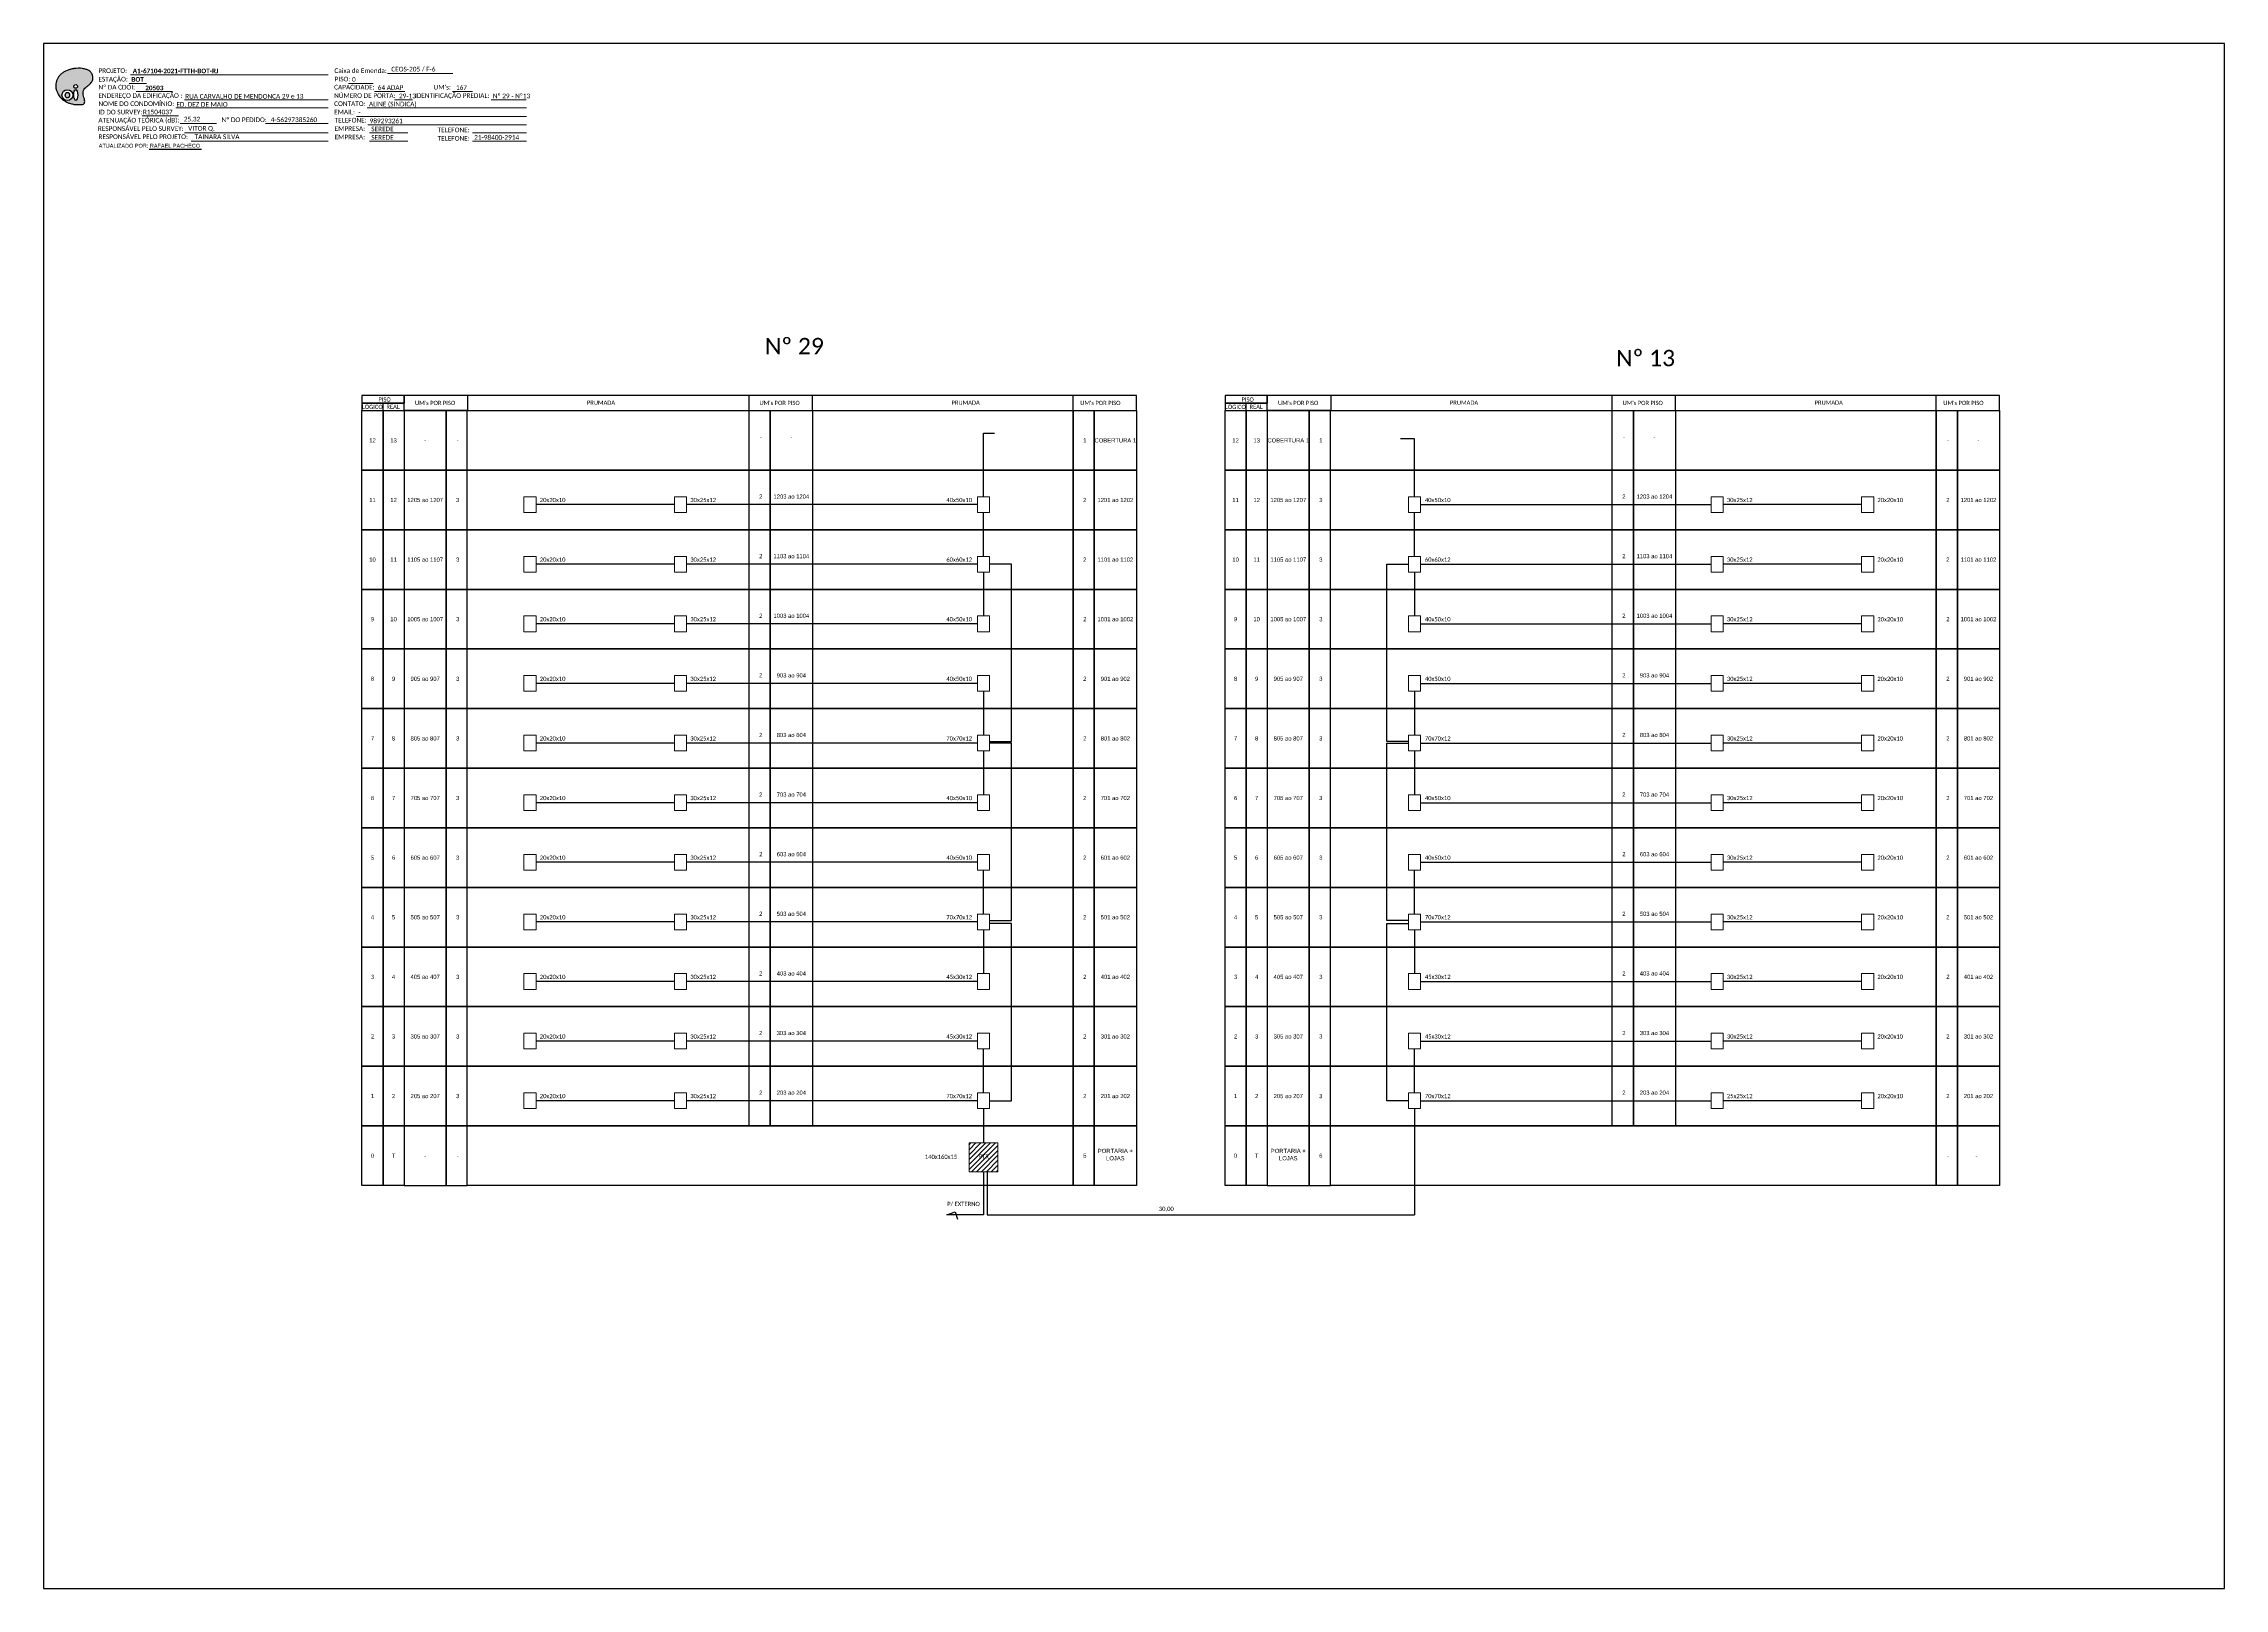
# Model space of a CAD drawing. Extents: x -89 to 2690, y 705 to 1299.
# Drawn here: x 875 to 1714, y 705 to 1299 of the extents above; entities that cross this region are included whole.
import ezdxf
from ezdxf.enums import TextEntityAlignment as Align

# ---------------------------------------------------------------- set-up
doc = ezdxf.new("R2010")
doc.units = 0
doc.styles.add('ARIAL', font='arial.ttf')
doc.styles.add('WMF-Calibri0', font='calibri.ttf')
doc.styles.add('WMF-Calibri1', font='calibrib.ttf')

# ---------------------------------------------------------------- blocks, each defined once
blk = doc.blocks.new('OI')
h = blk.add_hatch(color=40)
edge = h.paths.add_edge_path()
edge.add_spline(control_points=[(4.35, -0.67), (3.92, -0.99), (3.26, -1.5), (2.81, -2.59), (2.9, -3.5), (3.06, -4.27), (3.31, -4.85), (3.37, -5.39), (3.4, -5.88), (3.2, -6.4), (2.54, -6.61), (1.65, -6.63), (0.55, -6.67), (-0.56, -6.42), (-1.61, -6.14), (-2.77, -5.61), (-3.92, -4.77), (-4.89, -3.7), (-5.34, -2.65), (-5.6, -1.94), (-5.85, -0.96), (-5.71, 0.47), (-5.1, 2.02), (-4.14, 3.02), (-3.3, 3.61), (-2.37, 4.16), (-1.36, 4.44), (-0.56, 4.7), (0.79, 4.85), (2.24, 4.97), (3.79, 4.57), (4.67, 4.21), (5.44, 3.65), (5.76, 2.99), (6.03, 2.21), (6.01, 1.46), (5.72, 0.64), (5.31, 0.08), (4.88, -0.38), (4.51, -0.55), (4.35, -0.67)], knot_values=[0, 0, 0, 0, 1.60434, 2.417191, 3.427595, 4.282808, 4.776746, 5.304182, 5.888771, 6.258406, 6.858137, 7.79129, 8.986195, 10.124242, 11.187857, 12.242908, 13.953784, 15.414161, 16.515391, 17.349188, 17.675853, 19.552021, 21.515531, 22.568638, 23.63245, 24.621084, 25.782718, 26.745347, 27.142653, 29.870543, 31.004649, 31.921532, 32.709589, 33.801391, 34.042471, 35.192333, 35.971461, 36.628871, 37.254359, 37.836911, 37.836911, 37.836911, 37.836911], degree=3, periodic=0)
h.paths.add_polyline_path([(1.13, -0.87, -1), (-0.04, -0.87, -1)], flags=16)
edge = h.paths.add_edge_path(flags=16)
edge.add_ellipse((0.56, -3.59), major_axis=(-0.02, 1.71), ratio=0.361305, start_angle=0, end_angle=360)
h.paths.add_polyline_path([(-0.36, -3.62, -1), (-3.8, -3.62, -1)], flags=16)
edge = h.paths.add_edge_path(flags=0)
edge.add_ellipse((-2.08, -3.62), major_axis=(0, 0.885), ratio=0.758294, start_angle=0, end_angle=360)
at = {"color": 40}
for centre, radius in [((-2.08, -3.62), 1.72), ((0.54, -0.87), 0.587)]:
    blk.add_circle(centre, radius, dxfattribs=at)
blk.add_ellipse((-2.08, -3.62), major_axis=(0, 0.885), ratio=0.758294, start_param=-3.141592653589792, end_param=3.141592653589792, dxfattribs=at)
blk.add_ellipse((0.56, -3.59), major_axis=(-0.02, 1.71), ratio=0.361305, dxfattribs=at)
at = {"color": 40, "start_tangent": (-0.800898, -0.598801), "end_tangent": (-0.800898, -0.598801)}
blk.add_spline([(4.35, -0.67), (3.2, -1.78), (2.9, -2.54), (2.92, -3.55), (3.12, -4.38), (3.28, -4.85), (3.37, -5.37), (3.35, -5.95), (3.2, -6.29), (2.66, -6.55), (1.73, -6.63), (0.54, -6.62), (-0.58, -6.41), (-1.6, -6.11), (-2.56, -5.67), (-3.95, -4.67), (-4.89, -3.56), (-5.37, -2.56), (-5.64, -1.78), (-5.72, -1.46), (-5.63, 0.42), (-4.84, 2.22), (-4.13, 2.99), (-3.27, 3.62), (-2.4, 4.09), (-1.3, 4.47), (-0.37, 4.72), (0.02, 4.77), (2.75, 4.8), (3.85, 4.53), (4.69, 4.16), (5.31, 3.68), (5.85, 2.73), (5.93, 2.5), (5.94, 1.35), (5.67, 0.62), (5.29, 0.08), (4.84, -0.36), (4.35, -0.67)], degree=3, dxfattribs=at)
blk = doc.blocks.new('CARIMBO')
at = {"color": 7, "lineweight": 0}
for points in [[(134.48, -16.3), (159.61, -16.3)], [(35.15, -20.06), (41.7, -20.06)], [(35.66, -16.79), (111.64, -16.79)], [(37.81, -23.14), (51.75, -23.14)], [(119.43, -20.02), (128.92, -20.02)], [(129.48, -23.14), (141.1, -23.14)], [(159.42, -23.14), (167.09, -23.14)], [(40.13, -32.55), (54.07, -32.55)], [(52.97, -29.48), (111.64, -29.48)], [(56.38, -26.37), (111.64, -26.37)], [(122.56, -32.72), (187.83, -32.72)], [(126.6, -29.48), (187.83, -29.48)], [(137.07, -26.37), (144.01, -26.37)], [(174.24, -26.37), (187.8, -26.37)], [(54.67, -35.52), (68.61, -35.52)], [(56.38, -39.07), (111.64, -39.07)], [(126.84, -35.96), (187.83, -35.96)], [(127.45, -39.07), (142.25, -39.07)], [(167.06, -39.07), (187.83, -39.07)], [(58.87, -42.31), (111.64, -42.31)], [(127.45, -42.31), (142.25, -42.31)], [(167.06, -42.31), (187.83, -42.31)]]:
    blk.add_lwpolyline(points, dxfattribs=at)
at = {"color": 7, "xscale": 1.213923925163967, "yscale": 1.213923925163967, "zscale": 1.213923925163967, "rotation": 0.1532896023949059}
blk.add_blockref('OI', (13.86, -20.16), dxfattribs=at)
at = {"color": 7, "lineweight": 0, "style": 'WMF-Calibri0'}
for s, height, p in [('PROJETO:', 1.793, (23.26, -16.04)), ('Caixa de Emenda:', 1.7927, (114.02, -16.04)), ('ESTAÇÃO:', 1.793, (23.26, -19.32)), ('ENDEREÇO DA EDIFICAÇÃO :', 1.7927, (23.26, -25.63)), ('Nº DA CDOI:', 1.7927, (23.26, -22.39)), ('CAPACIDADE:', 1.7927, (113.91, -22.39)), ('NÚMERO DE PORTA:', 1.7927, (113.91, -25.63)), ('PISO:', 1.793, (114.09, -19.28)), ('IDENTIFICAÇÃO PREDIAL:', 1.7927, (144.99, -25.63)), ("UM's:", 1.793, (152.15, -22.39)), ('ATENUAÇÃO TEÓRICA (dB):', 1.7927, (23.26, -35.09)), ('NOME DO CONDOMÍNIO:', 1.7927, (23.26, -28.74)), ('ID DO SURVEY:', 1.7927, (23.26, -31.97)), ('CONTATO:', 1.793, (113.91, -28.74)), ('EMAIL:', 1.793, (113.91, -31.97)), ('TELEFONE:', 1.793, (114.09, -35.09)), ('RESPONSÁVEL PELO SURVEY:', 1.7927, (23.02, -38.32)), ('RESPONSÁVEL PELO PROJETO:', 1.7927, (23.26, -41.44)), ('EMPRESA:', 1.793, (114.09, -38.32)), ('EMPRESA:', 1.793, (114.09, -41.56)), ('TELEFONE:', 1.793, (153.7, -38.83)), ('TELEFONE:', 1.793, (153.7, -42.06))]:
    blk.add_text(s, height=height, dxfattribs=at).set_placement(p)
at = {"color": 7, "lineweight": 0, "flags": 8}
for tag, p, style in [('PROJ', (36.46, -16.13), 'WMF-Calibri1'), ('CEOS-XX', (135.87, -15.46), 'WMF-Calibri0'), ('EST', (35.94, -19.41), 'WMF-Calibri1'), ('LOGRADOURO', (56.65, -25.91), 'WMF-Calibri0'), ('PISO_PTR', (120.78, -19.42), 'WMF-Calibri0'), ('CAPAC.', (130.66, -22.52), 'WMF-Calibri0'), ('N°', (138.85, -25.77), 'WMF-Calibri0'), ("UC'S", (160.78, -22.54), 'WMF-Calibri0'), ('N°PREDIO', (174.94, -25.77), 'WMF-Calibri0'), ('_ID_', (40.39, -31.94), 'WMF-Calibri0'), ('NOME_DO_COND.', (53.23, -29.02), 'WMF-Calibri0'), ('O_POTEN', (56.06, -34.68), 'WMF-Calibri0'), ('EMAIL', (123.26, -32.12), 'WMF-Calibri0'), ('NOME_DO_CONTATO', (127.3, -28.89), 'WMF-Calibri0'), ('RES_SURVEY', (57.78, -38.23), 'WMF-Calibri0'), ('RES_PROJ', (60.27, -41.47), 'WMF-Calibri0'), ('TELEFONE', (127.55, -35.36), 'WMF-Calibri0'), ('EMP_RESP_SURVEY', (128.16, -38.47), 'WMF-Calibri0'), ('EMP_RESP_PROJ', (128.16, -41.71), 'WMF-Calibri0'), ('CONT_RESP_SURVEY', (167.76, -38.47), 'WMF-Calibri0'), ('CONT_RESP_PROJ', (167.76, -41.71), 'WMF-Calibri0')]:
    blk.add_attdef(tag, p, '', height=1.79, dxfattribs=dict(at, style=style))
at = {"color": 7, "lineweight": 0, "style": 'WMF-Calibri1', "flags": 8}
blk.add_attdef("N° CDO'S", text='', height=1.79, dxfattribs=at).set_placement((44.78, -22.68), align=Align.CENTER)

msp = doc.modelspace()

# ---------------------------------------------------------------- hatches: boundary and pattern name
h = msp.add_hatch()
h.set_pattern_fill('ANSI31', color=5, scale=0.42)
h.set_pattern_definition([(45, (655.7304, 2746.1744), (-0.9429269, 0.9429269), [])])
h.paths.add_polyline_path([(1242.14, 876.29), (1231.07, 876.29), (1231.07, 865.23), (1242.14, 865.23)])
h.paths.add_polyline_path([(1234.39, 869.87), (1239.15, 869.87), (1239.15, 872.31), (1234.39, 872.31)], flags=24)

# ---------------------------------------------------------------- linework, layer by layer
for points in [[(875.2, 705.02), (1713.77, 705.02), (1713.77, 1299.02), (875.2, 1299.02), (875.2, 705.02)], [(915.85, 1258.4), (935.87, 1258.4)]]:
    msp.add_lwpolyline(points)
at = {"color": 7, "lineweight": 0}
msp.add_lwpolyline([(960.51, 1268.26), (984.66, 1268.26)], dxfattribs=at)
at = {"color": 0}
for points in [[(997.62, 1160.8), (1013.82, 1160.8), (1013.82, 1163.68), (997.62, 1163.68)], [(997.62, 1157.92), (1013.82, 1157.92), (1013.82, 1160.8), (997.62, 1160.8)], [(997.62, 1157.92), (1005.72, 1157.92), (1005.72, 1135), (997.62, 1135)], [(1005.72, 1157.92), (1013.82, 1157.92), (1013.82, 1135), (1005.72, 1135)], [(1030.02, 1157.92), (1013.82, 1157.92), (1013.82, 1135), (1030.02, 1135)], [(1038.12, 1157.92), (1030.02, 1157.92), (1030.02, 1135), (1038.12, 1135)], [(1038.12, 1157.92), (1271.11, 1157.92), (1271.11, 1135), (1038.12, 1135)], [(1146.52, 1157.92), (1154.62, 1157.92), (1154.62, 1135), (1146.52, 1135)], [(1154.62, 1157.92), (1170.82, 1157.92), (1170.82, 1135), (1154.62, 1135)], [(1271.11, 1157.92), (1279.21, 1157.92), (1279.21, 1135), (1271.11, 1135)], [(1279.21, 1157.92), (1295.41, 1157.92), (1295.41, 1135), (1279.21, 1135)], [(1329.5, 1160.8), (1345.7, 1160.8), (1345.7, 1163.68), (1329.5, 1163.68)], [(1329.5, 1157.92), (1345.7, 1157.92), (1345.7, 1160.8), (1329.5, 1160.8)], [(1329.5, 1157.92), (1337.6, 1157.92), (1337.6, 1135), (1329.5, 1135)], [(1337.6, 1157.92), (1345.7, 1157.92), (1345.7, 1135), (1337.6, 1135)], [(1361.9, 1157.92), (1345.7, 1157.92), (1345.7, 1135), (1361.9, 1135)], [(1370, 1157.92), (1361.9, 1157.92), (1361.9, 1135), (1370, 1135)], [(1370, 1157.92), (1602.99, 1157.92), (1602.99, 1135), (1370, 1135)], [(1478.4, 1157.92), (1486.5, 1157.92), (1486.5, 1135), (1478.4, 1135)], [(1486.5, 1157.92), (1502.7, 1157.92), (1502.7, 1135), (1486.5, 1135)], [(1602.99, 1157.92), (1611.09, 1157.92), (1611.09, 1135), (1602.99, 1135)], [(1611.09, 1157.92), (1627.29, 1157.92), (1627.29, 1135), (1611.09, 1135)], [(997.62, 1135), (1005.72, 1135), (1005.72, 1112.08), (997.62, 1112.08)], [(1005.72, 1135), (1013.82, 1135), (1013.82, 1112.08), (1005.72, 1112.08)], [(1030.02, 1135), (1013.82, 1135), (1013.82, 1112.08), (1030.02, 1112.08)], [(1038.12, 1135), (1030.02, 1135), (1030.02, 1112.08), (1038.12, 1112.08)], [(1038.12, 1135), (1271.11, 1135), (1271.11, 1112.08), (1038.12, 1112.08)], [(1146.52, 1135), (1154.62, 1135), (1154.62, 1112.08), (1146.52, 1112.08)], [(1154.62, 1135), (1170.82, 1135), (1170.82, 1112.08), (1154.62, 1112.08)], [(1271.11, 1135), (1279.21, 1135), (1279.21, 1112.08), (1271.11, 1112.08)], [(1279.21, 1135), (1295.41, 1135), (1295.41, 1112.08), (1279.21, 1112.08)], [(1329.5, 1135), (1337.6, 1135), (1337.6, 1112.08), (1329.5, 1112.08)], [(1337.6, 1135), (1345.7, 1135), (1345.7, 1112.08), (1337.6, 1112.08)], [(1361.9, 1135), (1345.7, 1135), (1345.7, 1112.08), (1361.9, 1112.08)], [(1370, 1135), (1361.9, 1135), (1361.9, 1112.08), (1370, 1112.08)], [(1370, 1135), (1602.99, 1135), (1602.99, 1112.08), (1370, 1112.08)], [(1478.4, 1135), (1486.5, 1135), (1486.5, 1112.08), (1478.4, 1112.08)], [(1486.5, 1135), (1502.7, 1135), (1502.7, 1112.08), (1486.5, 1112.08)], [(1602.99, 1135), (1611.09, 1135), (1611.09, 1112.08), (1602.99, 1112.08)], [(1611.09, 1135), (1627.29, 1135), (1627.29, 1112.08), (1611.09, 1112.08)], [(997.62, 1112.08), (1005.72, 1112.08), (1005.72, 1089.16), (997.62, 1089.16)], [(1005.72, 1112.08), (1013.82, 1112.08), (1013.82, 1089.16), (1005.72, 1089.16)], [(1030.02, 1112.08), (1013.82, 1112.08), (1013.82, 1089.16), (1030.02, 1089.16)], [(1038.12, 1112.08), (1030.02, 1112.08), (1030.02, 1089.16), (1038.12, 1089.16)], [(1038.12, 1112.08), (1271.11, 1112.08), (1271.11, 1089.16), (1038.12, 1089.16)], [(1146.52, 1112.08), (1154.62, 1112.08), (1154.62, 1089.16), (1146.52, 1089.16)], [(1154.62, 1112.08), (1170.82, 1112.08), (1170.82, 1089.16), (1154.62, 1089.16)], [(1271.11, 1112.08), (1279.21, 1112.08), (1279.21, 1089.16), (1271.11, 1089.16)], [(1279.21, 1112.08), (1295.41, 1112.08), (1295.41, 1089.16), (1279.21, 1089.16)], [(1329.5, 1112.08), (1337.6, 1112.08), (1337.6, 1089.16), (1329.5, 1089.16)], [(1337.6, 1112.08), (1345.7, 1112.08), (1345.7, 1089.16), (1337.6, 1089.16)], [(1361.9, 1112.08), (1345.7, 1112.08), (1345.7, 1089.16), (1361.9, 1089.16)], [(1370, 1112.08), (1361.9, 1112.08), (1361.9, 1089.16), (1370, 1089.16)], [(1370, 1112.08), (1602.99, 1112.08), (1602.99, 1089.16), (1370, 1089.16)], [(1478.4, 1112.08), (1486.5, 1112.08), (1486.5, 1089.16), (1478.4, 1089.16)], [(1486.5, 1112.08), (1502.7, 1112.08), (1502.7, 1089.16), (1486.5, 1089.16)], [(1602.99, 1112.08), (1611.09, 1112.08), (1611.09, 1089.16), (1602.99, 1089.16)], [(1611.09, 1112.08), (1627.29, 1112.08), (1627.29, 1089.16), (1611.09, 1089.16)], [(997.62, 1089.16), (1005.72, 1089.16), (1005.72, 1066.24), (997.62, 1066.24)], [(1005.72, 1089.16), (1013.82, 1089.16), (1013.82, 1066.24), (1005.72, 1066.24)], [(1030.02, 1089.16), (1013.82, 1089.16), (1013.82, 1066.24), (1030.02, 1066.24)], [(1038.12, 1089.16), (1030.02, 1089.16), (1030.02, 1066.24), (1038.12, 1066.24)], [(1038.12, 1089.16), (1271.11, 1089.16), (1271.11, 1066.24), (1038.12, 1066.24)], [(1146.52, 1089.16), (1154.62, 1089.16), (1154.62, 1066.24), (1146.52, 1066.24)], [(1154.62, 1089.16), (1170.82, 1089.16), (1170.82, 1066.24), (1154.62, 1066.24)], [(1271.11, 1089.16), (1279.21, 1089.16), (1279.21, 1066.24), (1271.11, 1066.24)], [(1279.21, 1089.16), (1295.41, 1089.16), (1295.41, 1066.24), (1279.21, 1066.24)], [(1329.5, 1089.16), (1337.6, 1089.16), (1337.6, 1066.24), (1329.5, 1066.24)], [(1337.6, 1089.16), (1345.7, 1089.16), (1345.7, 1066.24), (1337.6, 1066.24)], [(1361.9, 1089.16), (1345.7, 1089.16), (1345.7, 1066.24), (1361.9, 1066.24)], [(1370, 1089.16), (1361.9, 1089.16), (1361.9, 1066.24), (1370, 1066.24)], [(1370, 1089.16), (1602.99, 1089.16), (1602.99, 1066.24), (1370, 1066.24)], [(1478.4, 1089.16), (1486.5, 1089.16), (1486.5, 1066.24), (1478.4, 1066.24)], [(1486.5, 1089.16), (1502.7, 1089.16), (1502.7, 1066.24), (1486.5, 1066.24)], [(1602.99, 1089.16), (1611.09, 1089.16), (1611.09, 1066.24), (1602.99, 1066.24)], [(1611.09, 1089.16), (1627.29, 1089.16), (1627.29, 1066.24), (1611.09, 1066.24)], [(997.62, 1066.24), (1005.72, 1066.24), (1005.72, 1043.32), (997.62, 1043.32)], [(1005.72, 1066.24), (1013.82, 1066.24), (1013.82, 1043.32), (1005.72, 1043.32)], [(1030.02, 1066.24), (1013.82, 1066.24), (1013.82, 1043.32), (1030.02, 1043.32)], [(1038.12, 1066.24), (1030.02, 1066.24), (1030.02, 1043.32), (1038.12, 1043.32)], [(1038.12, 1066.24), (1271.11, 1066.24), (1271.11, 1043.32), (1038.12, 1043.32)], [(1146.52, 1066.24), (1154.62, 1066.24), (1154.62, 1043.32), (1146.52, 1043.32)], [(1154.62, 1066.24), (1170.82, 1066.24), (1170.82, 1043.32), (1154.62, 1043.32)], [(1271.11, 1066.24), (1279.21, 1066.24), (1279.21, 1043.32), (1271.11, 1043.32)], [(1279.21, 1066.24), (1295.41, 1066.24), (1295.41, 1043.32), (1279.21, 1043.32)], [(1329.5, 1066.24), (1337.6, 1066.24), (1337.6, 1043.32), (1329.5, 1043.32)], [(1337.6, 1066.24), (1345.7, 1066.24), (1345.7, 1043.32), (1337.6, 1043.32)], [(1361.9, 1066.24), (1345.7, 1066.24), (1345.7, 1043.32), (1361.9, 1043.32)], [(1370, 1066.24), (1361.9, 1066.24), (1361.9, 1043.32), (1370, 1043.32)], [(1370, 1066.24), (1602.99, 1066.24), (1602.99, 1043.32), (1370, 1043.32)], [(1478.4, 1066.24), (1486.5, 1066.24), (1486.5, 1043.32), (1478.4, 1043.32)], [(1486.5, 1066.24), (1502.7, 1066.24), (1502.7, 1043.32), (1486.5, 1043.32)], [(1602.99, 1066.24), (1611.09, 1066.24), (1611.09, 1043.32), (1602.99, 1043.32)], [(1611.09, 1066.24), (1627.29, 1066.24), (1627.29, 1043.32), (1611.09, 1043.32)], [(997.62, 1043.32), (1005.72, 1043.32), (1005.72, 1020.4), (997.62, 1020.4)], [(1005.72, 1043.32), (1013.82, 1043.32), (1013.82, 1020.4), (1005.72, 1020.4)], [(1030.02, 1043.32), (1013.82, 1043.32), (1013.82, 1020.4), (1030.02, 1020.4)], [(1038.12, 1043.32), (1030.02, 1043.32), (1030.02, 1020.4), (1038.12, 1020.4)], [(1038.12, 1043.32), (1271.11, 1043.32), (1271.11, 1020.4), (1038.12, 1020.4)], [(1146.52, 1043.32), (1154.62, 1043.32), (1154.62, 1020.4), (1146.52, 1020.4)], [(1154.62, 1043.32), (1170.82, 1043.32), (1170.82, 1020.4), (1154.62, 1020.4)], [(1271.11, 1043.32), (1279.21, 1043.32), (1279.21, 1020.4), (1271.11, 1020.4)], [(1279.21, 1043.32), (1295.41, 1043.32), (1295.41, 1020.4), (1279.21, 1020.4)], [(1329.5, 1043.32), (1337.6, 1043.32), (1337.6, 1020.4), (1329.5, 1020.4)], [(1337.6, 1043.32), (1345.7, 1043.32), (1345.7, 1020.4), (1337.6, 1020.4)], [(1361.9, 1043.32), (1345.7, 1043.32), (1345.7, 1020.4), (1361.9, 1020.4)], [(1370, 1043.32), (1361.9, 1043.32), (1361.9, 1020.4), (1370, 1020.4)], [(1370, 1043.32), (1602.99, 1043.32), (1602.99, 1020.4), (1370, 1020.4)], [(1478.4, 1043.32), (1486.5, 1043.32), (1486.5, 1020.4), (1478.4, 1020.4)], [(1486.5, 1043.32), (1502.7, 1043.32), (1502.7, 1020.4), (1486.5, 1020.4)], [(1602.99, 1043.32), (1611.09, 1043.32), (1611.09, 1020.4), (1602.99, 1020.4)], [(1611.09, 1043.32), (1627.29, 1043.32), (1627.29, 1020.4), (1611.09, 1020.4)], [(997.62, 1020.4), (1005.72, 1020.4), (1005.72, 997.47), (997.62, 997.47)], [(1005.72, 1020.4), (1013.82, 1020.4), (1013.82, 997.47), (1005.72, 997.47)], [(1030.02, 1020.4), (1013.82, 1020.4), (1013.82, 997.47), (1030.02, 997.47)], [(1038.12, 1020.4), (1030.02, 1020.4), (1030.02, 997.47), (1038.12, 997.47)], [(1038.12, 1020.4), (1271.11, 1020.4), (1271.11, 997.47), (1038.12, 997.47)], [(1146.52, 1020.4), (1154.62, 1020.4), (1154.62, 997.47), (1146.52, 997.47)], [(1154.62, 1020.4), (1170.82, 1020.4), (1170.82, 997.47), (1154.62, 997.47)], [(1271.11, 1020.4), (1279.21, 1020.4), (1279.21, 997.47), (1271.11, 997.47)], [(1279.21, 1020.4), (1295.41, 1020.4), (1295.41, 997.47), (1279.21, 997.47)], [(1329.5, 1020.4), (1337.6, 1020.4), (1337.6, 997.47), (1329.5, 997.47)], [(1337.6, 1020.4), (1345.7, 1020.4), (1345.7, 997.47), (1337.6, 997.47)], [(1361.9, 1020.4), (1345.7, 1020.4), (1345.7, 997.47), (1361.9, 997.47)], [(1370, 1020.4), (1361.9, 1020.4), (1361.9, 997.47), (1370, 997.47)], [(1370, 1020.4), (1602.99, 1020.4), (1602.99, 997.47), (1370, 997.47)], [(1478.4, 1020.4), (1486.5, 1020.4), (1486.5, 997.47), (1478.4, 997.47)], [(1486.5, 1020.4), (1502.7, 1020.4), (1502.7, 997.47), (1486.5, 997.47)], [(1602.99, 1020.4), (1611.09, 1020.4), (1611.09, 997.47), (1602.99, 997.47)], [(1611.09, 1020.4), (1627.29, 1020.4), (1627.29, 997.47), (1611.09, 997.47)], [(997.62, 997.47), (1005.72, 997.47), (1005.72, 974.55), (997.62, 974.55)], [(1005.72, 997.47), (1013.82, 997.47), (1013.82, 974.55), (1005.72, 974.55)], [(1030.02, 997.47), (1013.82, 997.47), (1013.82, 974.55), (1030.02, 974.55)], [(1038.12, 997.47), (1030.02, 997.47), (1030.02, 974.55), (1038.12, 974.55)], [(1038.12, 997.47), (1271.11, 997.47), (1271.11, 974.55), (1038.12, 974.55)], [(1146.52, 997.47), (1154.62, 997.47), (1154.62, 974.55), (1146.52, 974.55)], [(1154.62, 997.47), (1170.82, 997.47), (1170.82, 974.55), (1154.62, 974.55)], [(1271.11, 997.47), (1279.21, 997.47), (1279.21, 974.55), (1271.11, 974.55)], [(1279.21, 997.47), (1295.41, 997.47), (1295.41, 974.55), (1279.21, 974.55)], [(1329.5, 997.47), (1337.6, 997.47), (1337.6, 974.55), (1329.5, 974.55)], [(1337.6, 997.47), (1345.7, 997.47), (1345.7, 974.55), (1337.6, 974.55)], [(1361.9, 997.47), (1345.7, 997.47), (1345.7, 974.55), (1361.9, 974.55)], [(1370, 997.47), (1361.9, 997.47), (1361.9, 974.55), (1370, 974.55)], [(1370, 997.47), (1602.99, 997.47), (1602.99, 974.55), (1370, 974.55)], [(1478.4, 997.47), (1486.5, 997.47), (1486.5, 974.55), (1478.4, 974.55)], [(1486.5, 997.47), (1502.7, 997.47), (1502.7, 974.55), (1486.5, 974.55)], [(1602.99, 997.47), (1611.09, 997.47), (1611.09, 974.55), (1602.99, 974.55)], [(1611.09, 997.47), (1627.29, 997.47), (1627.29, 974.55), (1611.09, 974.55)], [(997.62, 974.55), (1005.72, 974.55), (1005.72, 951.63), (997.62, 951.63)], [(1005.72, 974.55), (1013.82, 974.55), (1013.82, 951.63), (1005.72, 951.63)], [(1030.02, 974.55), (1013.82, 974.55), (1013.82, 951.63), (1030.02, 951.63)], [(1038.12, 974.55), (1030.02, 974.55), (1030.02, 951.63), (1038.12, 951.63)], [(1038.12, 974.55), (1271.11, 974.55), (1271.11, 951.63), (1038.12, 951.63)], [(1146.52, 974.55), (1154.62, 974.55), (1154.62, 951.63), (1146.52, 951.63)], [(1154.62, 974.55), (1170.82, 974.55), (1170.82, 951.63), (1154.62, 951.63)], [(1271.11, 974.55), (1279.21, 974.55), (1279.21, 951.63), (1271.11, 951.63)], [(1279.21, 974.55), (1295.41, 974.55), (1295.41, 951.63), (1279.21, 951.63)], [(1329.5, 974.55), (1337.6, 974.55), (1337.6, 951.63), (1329.5, 951.63)], [(1337.6, 974.55), (1345.7, 974.55), (1345.7, 951.63), (1337.6, 951.63)], [(1361.9, 974.55), (1345.7, 974.55), (1345.7, 951.63), (1361.9, 951.63)], [(1370, 974.55), (1361.9, 974.55), (1361.9, 951.63), (1370, 951.63)], [(1370, 974.55), (1602.99, 974.55), (1602.99, 951.63), (1370, 951.63)], [(1478.4, 974.55), (1486.5, 974.55), (1486.5, 951.63), (1478.4, 951.63)], [(1486.5, 974.55), (1502.7, 974.55), (1502.7, 951.63), (1486.5, 951.63)], [(1602.99, 974.55), (1611.09, 974.55), (1611.09, 951.63), (1602.99, 951.63)], [(1611.09, 974.55), (1627.29, 974.55), (1627.29, 951.63), (1611.09, 951.63)], [(997.62, 951.63), (1005.72, 951.63), (1005.72, 928.71), (997.62, 928.71)], [(1005.72, 951.63), (1013.82, 951.63), (1013.82, 928.71), (1005.72, 928.71)], [(1030.02, 951.63), (1013.82, 951.63), (1013.82, 928.71), (1030.02, 928.71)], [(1038.12, 951.63), (1030.02, 951.63), (1030.02, 928.71), (1038.12, 928.71)], [(1038.12, 951.63), (1271.11, 951.63), (1271.11, 928.71), (1038.12, 928.71)], [(1146.52, 951.63), (1154.62, 951.63), (1154.62, 928.71), (1146.52, 928.71)], [(1154.62, 951.63), (1170.82, 951.63), (1170.82, 928.71), (1154.62, 928.71)], [(1271.11, 951.63), (1279.21, 951.63), (1279.21, 928.71), (1271.11, 928.71)], [(1279.21, 951.63), (1295.41, 951.63), (1295.41, 928.71), (1279.21, 928.71)], [(1329.5, 951.63), (1337.6, 951.63), (1337.6, 928.71), (1329.5, 928.71)], [(1337.6, 951.63), (1345.7, 951.63), (1345.7, 928.71), (1337.6, 928.71)], [(1361.9, 951.63), (1345.7, 951.63), (1345.7, 928.71), (1361.9, 928.71)], [(1370, 951.63), (1361.9, 951.63), (1361.9, 928.71), (1370, 928.71)], [(1370, 951.63), (1602.99, 951.63), (1602.99, 928.71), (1370, 928.71)], [(1478.4, 951.63), (1486.5, 951.63), (1486.5, 928.71), (1478.4, 928.71)], [(1486.5, 951.63), (1502.7, 951.63), (1502.7, 928.71), (1486.5, 928.71)], [(1602.99, 951.63), (1611.09, 951.63), (1611.09, 928.71), (1602.99, 928.71)], [(1611.09, 951.63), (1627.29, 951.63), (1627.29, 928.71), (1611.09, 928.71)], [(997.62, 928.71), (1005.72, 928.71), (1005.72, 905.79), (997.62, 905.79)], [(1005.72, 928.71), (1013.82, 928.71), (1013.82, 905.79), (1005.72, 905.79)], [(1030.02, 928.71), (1013.82, 928.71), (1013.82, 905.79), (1030.02, 905.79)], [(1038.12, 928.71), (1030.02, 928.71), (1030.02, 905.79), (1038.12, 905.79)], [(1038.12, 928.71), (1271.11, 928.71), (1271.11, 905.79), (1038.12, 905.79)], [(1146.52, 928.71), (1154.62, 928.71), (1154.62, 905.79), (1146.52, 905.79)], [(1154.62, 928.71), (1170.82, 928.71), (1170.82, 905.79), (1154.62, 905.79)], [(1271.11, 928.71), (1279.21, 928.71), (1279.21, 905.79), (1271.11, 905.79)], [(1279.21, 928.71), (1295.41, 928.71), (1295.41, 905.79), (1279.21, 905.79)], [(1329.5, 928.71), (1337.6, 928.71), (1337.6, 905.79), (1329.5, 905.79)], [(1337.6, 928.71), (1345.7, 928.71), (1345.7, 905.79), (1337.6, 905.79)], [(1361.9, 928.71), (1345.7, 928.71), (1345.7, 905.79), (1361.9, 905.79)], [(1370, 928.71), (1361.9, 928.71), (1361.9, 905.79), (1370, 905.79)], [(1370, 928.71), (1602.99, 928.71), (1602.99, 905.79), (1370, 905.79)], [(1478.4, 928.71), (1486.5, 928.71), (1486.5, 905.79), (1478.4, 905.79)], [(1486.5, 928.71), (1502.7, 928.71), (1502.7, 905.79), (1486.5, 905.79)], [(1602.99, 928.71), (1611.09, 928.71), (1611.09, 905.79), (1602.99, 905.79)], [(1611.09, 928.71), (1627.29, 928.71), (1627.29, 905.79), (1611.09, 905.79)], [(997.62, 905.79), (1005.72, 905.79), (1005.72, 882.87), (997.62, 882.87)], [(1005.72, 905.79), (1013.82, 905.79), (1013.82, 882.87), (1005.72, 882.87)], [(1030.02, 905.79), (1013.82, 905.79), (1013.82, 882.87), (1030.02, 882.87)], [(1038.12, 905.79), (1030.02, 905.79), (1030.02, 882.87), (1038.12, 882.87)], [(1038.12, 905.79), (1271.11, 905.79), (1271.11, 882.87), (1038.12, 882.87)], [(1146.52, 905.79), (1154.62, 905.79), (1154.62, 882.87), (1146.52, 882.87)], [(1154.62, 905.79), (1170.82, 905.79), (1170.82, 882.87), (1154.62, 882.87)], [(1271.11, 905.79), (1279.21, 905.79), (1279.21, 882.87), (1271.11, 882.87)], [(1279.21, 905.79), (1295.41, 905.79), (1295.41, 882.87), (1279.21, 882.87)], [(1329.5, 905.79), (1337.6, 905.79), (1337.6, 882.87), (1329.5, 882.87)], [(1337.6, 905.79), (1345.7, 905.79), (1345.7, 882.87), (1337.6, 882.87)], [(1361.9, 905.79), (1345.7, 905.79), (1345.7, 882.87), (1361.9, 882.87)], [(1370, 905.79), (1361.9, 905.79), (1361.9, 882.87), (1370, 882.87)], [(1370, 905.79), (1602.99, 905.79), (1602.99, 882.87), (1370, 882.87)], [(1478.4, 905.79), (1486.5, 905.79), (1486.5, 882.87), (1478.4, 882.87)], [(1486.5, 905.79), (1502.7, 905.79), (1502.7, 882.87), (1486.5, 882.87)], [(1602.99, 905.79), (1611.09, 905.79), (1611.09, 882.87), (1602.99, 882.87)], [(1611.09, 905.79), (1627.29, 905.79), (1627.29, 882.87), (1611.09, 882.87)], [(997.62, 882.87), (1005.72, 882.87), (1005.72, 859.95), (997.62, 859.95)], [(1005.72, 882.87), (1013.82, 882.87), (1013.82, 859.95), (1005.72, 859.95)], [(1030.02, 882.87), (1013.82, 882.87), (1013.82, 859.95), (1030.02, 859.95)], [(1038.12, 882.87), (1030.02, 882.87), (1030.02, 859.95), (1038.12, 859.95)], [(1038.12, 882.87), (1271.11, 882.87), (1271.11, 859.95), (1038.12, 859.95)], [(1271.11, 882.87), (1279.21, 882.87), (1279.21, 859.95), (1271.11, 859.95)], [(1279.21, 882.87), (1295.41, 882.87), (1295.41, 859.95), (1279.21, 859.95)], [(1329.5, 882.87), (1337.6, 882.87), (1337.6, 859.95), (1329.5, 859.95)], [(1337.6, 882.87), (1345.7, 882.87), (1345.7, 859.95), (1337.6, 859.95)], [(1361.9, 882.87), (1345.7, 882.87), (1345.7, 859.95), (1361.9, 859.95)], [(1370, 882.87), (1361.9, 882.87), (1361.9, 859.95), (1370, 859.95)], [(1370, 882.87), (1602.99, 882.87), (1602.99, 859.95), (1370, 859.95)], [(1602.99, 882.87), (1611.09, 882.87), (1611.09, 859.95), (1602.99, 859.95)], [(1611.09, 882.87), (1627.29, 882.87), (1627.29, 859.95), (1611.09, 859.95)]]:
    msp.add_lwpolyline(points, close=True, dxfattribs=at)
for points in [[(1005.72, 1157.92), (1005.72, 1160.8)], [(1013.82, 1157.92), (1295.42, 1157.92), (1295.42, 1163.68), (1013.82, 1163.68), (1013.82, 1163.68), (1013.82, 1160.8)], [(1038.36, 1157.92), (1038.36, 1163.68)], [(1146.52, 1157.92), (1146.52, 1163.68)], [(1170.82, 1157.92), (1170.82, 1163.68)], [(1271.11, 1157.92), (1271.11, 1163.68)], [(1337.6, 1157.92), (1337.6, 1160.8)], [(1345.7, 1157.92), (1627.3, 1157.92), (1627.3, 1163.68), (1345.7, 1163.68), (1345.7, 1163.68), (1345.7, 1160.8)], [(1370.24, 1157.92), (1370.24, 1163.68)], [(1478.4, 1157.92), (1478.4, 1163.68)], [(1502.7, 1157.92), (1502.7, 1163.68)], [(1602.99, 1157.92), (1602.99, 1163.68)], [(1236.61, 1124.77), (1236.61, 1149.2)], [(1236.61, 1149.2), (1240.89, 1149.2)], [(1402.39, 1124.77), (1402.39, 1147.01), (1396.91, 1147.01)], [(1117.8, 1121.75), (1064.55, 1121.75)], [(1234.29, 1121.75), (1122.43, 1121.75)], [(1236.61, 1101.85), (1236.61, 1118.73)], [(1402.39, 1101.85), (1402.39, 1118.73)], [(1404.71, 1121.75), (1516.39, 1121.75)], [(1574.27, 1121.75), (1521.02, 1121.75)], [(1117.8, 1098.83), (1064.55, 1098.83)], [(1234.29, 1098.83), (1122.43, 1098.83)], [(1238.92, 1030.66), (1247.32, 1030.66), (1247.32, 1098.83), (1238.92, 1098.83)], [(1400.07, 1030.66), (1391.67, 1030.66), (1391.67, 1098.83), (1400.07, 1098.83)], [(1404.71, 1098.83), (1516.39, 1098.83)], [(1574.27, 1098.83), (1521.02, 1098.83)], [(1236.61, 1095.81), (1236.61, 1078.93)], [(1402.39, 1095.81), (1402.39, 1078.93)], [(1117.8, 1075.91), (1064.55, 1075.91)], [(1234.29, 1075.91), (1122.43, 1075.91)], [(1404.71, 1075.91), (1516.39, 1075.91)], [(1574.27, 1075.91), (1521.02, 1075.91)], [(1117.8, 1052.99), (1064.55, 1052.99)], [(1234.29, 1052.99), (1122.43, 1052.99)], [(1236.61, 1049.97), (1236.61, 1033.09)], [(1402.39, 1049.97), (1402.39, 1033.09)], [(1404.71, 1052.99), (1516.39, 1052.99)], [(1574.27, 1052.99), (1521.02, 1052.99)], [(1117.8, 1030.07), (1064.55, 1030.07)], [(1234.29, 1030.07), (1122.43, 1030.07)], [(1236.61, 1027.05), (1236.61, 1010.17)], [(1238.92, 961.89), (1247.32, 961.89), (1247.32, 1030.07), (1238.92, 1030.07)], [(1400.07, 961.89), (1391.67, 961.89), (1391.67, 1030.07), (1400.07, 1030.07)], [(1402.39, 1027.05), (1402.39, 1010.17)], [(1404.71, 1030.07), (1516.39, 1030.07)], [(1574.27, 1030.07), (1521.02, 1030.07)], [(1117.8, 1007.15), (1064.55, 1007.15)], [(1234.29, 1007.15), (1122.43, 1007.15)], [(1404.71, 1007.15), (1516.39, 1007.15)], [(1574.27, 1007.15), (1521.02, 1007.15)], [(1117.8, 984.23), (1064.55, 984.23)], [(1234.29, 984.23), (1122.43, 984.23)], [(1236.61, 964.32), (1236.61, 981.21)], [(1402.39, 964.32), (1402.39, 981.21)], [(1404.71, 984.23), (1516.39, 984.23)], [(1574.27, 984.23), (1521.02, 984.23)], [(1117.8, 961.31), (1064.55, 961.31)], [(1234.29, 961.31), (1122.43, 961.31)], [(1236.61, 958.29), (1236.61, 941.4)], [(1238.92, 892.55), (1247.32, 892.55), (1247.32, 960.72), (1238.92, 960.72)], [(1400.07, 892.55), (1391.67, 892.55), (1391.67, 960.72), (1400.07, 960.72)], [(1402.39, 958.29), (1402.39, 941.4)], [(1404.71, 961.31), (1516.39, 961.31)], [(1574.27, 961.31), (1521.02, 961.31)], [(1117.8, 938.39), (1064.55, 938.39)], [(1234.29, 938.39), (1122.43, 938.39)], [(1404.71, 938.39), (1516.39, 938.39)], [(1574.27, 938.39), (1521.02, 938.39)], [(1117.8, 915.47), (1064.55, 915.47)], [(1234.29, 915.47), (1122.43, 915.47)], [(1404.71, 915.47), (1516.39, 915.47)], [(1574.27, 915.47), (1521.02, 915.47)], [(1236.61, 895.56), (1236.61, 912.45)], [(1402.39, 895.56), (1402.39, 912.45)], [(1117.8, 892.55), (1064.55, 892.55)], [(1234.29, 892.55), (1122.43, 892.55)], [(1236.61, 889.53), (1236.61, 876.29)], [(1402.39, 889.53), (1402.39, 848.72)], [(1404.71, 892.55), (1516.39, 892.55)], [(1574.27, 892.55), (1521.02, 892.55)], [(1236.61, 865.23), (1236.61, 848.72), (1222.55, 848.72)], [(1238.05, 865.23), (1238.05, 848.72), (1402.39, 848.72)], [(1222.55, 848.72), (1225.66, 849.82), (1226.63, 847.06)]]:
    msp.add_lwpolyline(points, dxfattribs=at)
at = {"color": 0, "lineweight": 0}
for points in [[(1059.91, 1124.77), (1064.55, 1124.77), (1064.55, 1118.73), (1059.91, 1118.73)], [(1117.8, 1124.77), (1122.43, 1124.77), (1122.43, 1118.73), (1117.8, 1118.73)], [(1234.29, 1124.77), (1238.92, 1124.77), (1238.92, 1118.73), (1234.29, 1118.73)], [(1400.07, 1124.77), (1404.71, 1124.77), (1404.71, 1118.73), (1400.07, 1118.73)], [(1516.39, 1124.77), (1521.02, 1124.77), (1521.02, 1118.73), (1516.39, 1118.73)], [(1574.27, 1124.77), (1578.91, 1124.77), (1578.91, 1118.73), (1574.27, 1118.73)], [(1059.91, 1101.85), (1064.55, 1101.85), (1064.55, 1095.81), (1059.91, 1095.81)], [(1117.8, 1101.85), (1122.43, 1101.85), (1122.43, 1095.81), (1117.8, 1095.81)], [(1234.29, 1101.85), (1238.92, 1101.85), (1238.92, 1095.81), (1234.29, 1095.81)], [(1400.07, 1101.85), (1404.71, 1101.85), (1404.71, 1095.81), (1400.07, 1095.81)], [(1516.39, 1101.85), (1521.02, 1101.85), (1521.02, 1095.81), (1516.39, 1095.81)], [(1574.27, 1101.85), (1578.91, 1101.85), (1578.91, 1095.81), (1574.27, 1095.81)], [(1059.91, 1078.93), (1064.55, 1078.93), (1064.55, 1072.89), (1059.91, 1072.89)], [(1117.8, 1078.93), (1122.43, 1078.93), (1122.43, 1072.89), (1117.8, 1072.89)], [(1234.29, 1078.93), (1238.92, 1078.93), (1238.92, 1072.89), (1234.29, 1072.89)], [(1400.07, 1078.93), (1404.71, 1078.93), (1404.71, 1072.89), (1400.07, 1072.89)], [(1516.39, 1078.93), (1521.02, 1078.93), (1521.02, 1072.89), (1516.39, 1072.89)], [(1574.27, 1078.93), (1578.91, 1078.93), (1578.91, 1072.89), (1574.27, 1072.89)], [(1059.91, 1056.01), (1064.55, 1056.01), (1064.55, 1049.97), (1059.91, 1049.97)], [(1117.8, 1056.01), (1122.43, 1056.01), (1122.43, 1049.97), (1117.8, 1049.97)], [(1234.29, 1056.01), (1238.92, 1056.01), (1238.92, 1049.97), (1234.29, 1049.97)], [(1400.07, 1056.01), (1404.71, 1056.01), (1404.71, 1049.97), (1400.07, 1049.97)], [(1516.39, 1056.01), (1521.02, 1056.01), (1521.02, 1049.97), (1516.39, 1049.97)], [(1574.27, 1056.01), (1578.91, 1056.01), (1578.91, 1049.97), (1574.27, 1049.97)], [(1059.91, 1033.09), (1064.55, 1033.09), (1064.55, 1027.05), (1059.91, 1027.05)], [(1117.8, 1033.09), (1122.43, 1033.09), (1122.43, 1027.05), (1117.8, 1027.05)], [(1234.29, 1033.09), (1238.92, 1033.09), (1238.92, 1027.05), (1234.29, 1027.05)], [(1400.07, 1033.09), (1404.71, 1033.09), (1404.71, 1027.05), (1400.07, 1027.05)], [(1516.39, 1033.09), (1521.02, 1033.09), (1521.02, 1027.05), (1516.39, 1027.05)], [(1574.27, 1033.09), (1578.91, 1033.09), (1578.91, 1027.05), (1574.27, 1027.05)], [(1059.91, 1010.17), (1064.55, 1010.17), (1064.55, 1004.13), (1059.91, 1004.13)], [(1117.8, 1010.17), (1122.43, 1010.17), (1122.43, 1004.13), (1117.8, 1004.13)], [(1234.29, 1010.17), (1238.92, 1010.17), (1238.92, 1004.13), (1234.29, 1004.13)], [(1400.07, 1010.17), (1404.71, 1010.17), (1404.71, 1004.13), (1400.07, 1004.13)], [(1516.39, 1010.17), (1521.02, 1010.17), (1521.02, 1004.13), (1516.39, 1004.13)], [(1574.27, 1010.17), (1578.91, 1010.17), (1578.91, 1004.13), (1574.27, 1004.13)], [(1059.91, 987.25), (1064.55, 987.25), (1064.55, 981.21), (1059.91, 981.21)], [(1117.8, 987.25), (1122.43, 987.25), (1122.43, 981.21), (1117.8, 981.21)], [(1234.29, 987.25), (1238.92, 987.25), (1238.92, 981.21), (1234.29, 981.21)], [(1400.07, 987.25), (1404.71, 987.25), (1404.71, 981.21), (1400.07, 981.21)], [(1516.39, 987.25), (1521.02, 987.25), (1521.02, 981.21), (1516.39, 981.21)], [(1574.27, 987.25), (1578.91, 987.25), (1578.91, 981.21), (1574.27, 981.21)], [(1059.91, 964.32), (1064.55, 964.32), (1064.55, 958.29), (1059.91, 958.29)], [(1117.8, 964.32), (1122.43, 964.32), (1122.43, 958.29), (1117.8, 958.29)], [(1234.29, 964.32), (1238.92, 964.32), (1238.92, 958.29), (1234.29, 958.29)], [(1400.07, 964.32), (1404.71, 964.32), (1404.71, 958.29), (1400.07, 958.29)], [(1516.39, 964.32), (1521.02, 964.32), (1521.02, 958.29), (1516.39, 958.29)], [(1574.27, 964.32), (1578.91, 964.32), (1578.91, 958.29), (1574.27, 958.29)], [(1059.91, 941.4), (1064.55, 941.4), (1064.55, 935.37), (1059.91, 935.37)], [(1117.8, 941.4), (1122.43, 941.4), (1122.43, 935.37), (1117.8, 935.37)], [(1234.29, 941.4), (1238.92, 941.4), (1238.92, 935.37), (1234.29, 935.37)], [(1400.07, 941.4), (1404.71, 941.4), (1404.71, 935.37), (1400.07, 935.37)], [(1516.39, 941.4), (1521.02, 941.4), (1521.02, 935.37), (1516.39, 935.37)], [(1574.27, 941.4), (1578.91, 941.4), (1578.91, 935.37), (1574.27, 935.37)], [(1059.91, 918.48), (1064.55, 918.48), (1064.55, 912.45), (1059.91, 912.45)], [(1117.8, 918.48), (1122.43, 918.48), (1122.43, 912.45), (1117.8, 912.45)], [(1234.29, 918.48), (1238.92, 918.48), (1238.92, 912.45), (1234.29, 912.45)], [(1400.07, 918.48), (1404.71, 918.48), (1404.71, 912.45), (1400.07, 912.45)], [(1516.39, 918.48), (1521.02, 918.48), (1521.02, 912.45), (1516.39, 912.45)], [(1574.27, 918.48), (1578.91, 918.48), (1578.91, 912.45), (1574.27, 912.45)], [(1059.91, 895.56), (1064.55, 895.56), (1064.55, 889.53), (1059.91, 889.53)], [(1117.8, 895.56), (1122.43, 895.56), (1122.43, 889.53), (1117.8, 889.53)], [(1234.29, 895.56), (1238.92, 895.56), (1238.92, 889.53), (1234.29, 889.53)], [(1400.07, 895.56), (1404.71, 895.56), (1404.71, 889.53), (1400.07, 889.53)], [(1516.39, 895.56), (1521.02, 895.56), (1521.02, 889.53), (1516.39, 889.53)], [(1574.27, 895.56), (1578.91, 895.56), (1578.91, 889.53), (1574.27, 889.53)]]:
    msp.add_lwpolyline(points, close=True, dxfattribs=at)
at = {"color": 5, "lineweight": 0}
msp.add_lwpolyline([(1231.07, 876.29), (1242.14, 876.29), (1242.14, 865.23), (1231.07, 865.23)], close=True, dxfattribs=at)

# ---------------------------------------------------------------- block references
ref = msp.add_blockref('CARIMBO', (873.01, 1303.77))
ref.add_attrib('PROJ', 'A1-67104-2021-FTTH-BOT-RJ', (909.47, 1287.63), dxfattribs={"color": 7, "lineweight": 0, "height": 1.7927, "style": 'WMF-Calibri1'})
ref.add_attrib('EST', 'BOT', (908.95, 1284.35), dxfattribs={"color": 7, "lineweight": 0, "height": 1.793, "style": 'WMF-Calibri1'})
ref.add_attrib("N° CDO'S", '20503', dxfattribs={"color": 7, "lineweight": 0, "height": 1.793, "style": 'WMF-Calibri1'}).set_placement((917.79, 1281.09), align=Align.CENTER)
ref.add_attrib('LOGRADOURO', 'RUA CARVALHO DE MENDONCA 29 e 13', (929.65, 1277.86), dxfattribs={"color": 7, "lineweight": 0, "height": 1.7927, "style": 'WMF-Calibri0'})
ref.add_attrib('NOME_DO_COND.', 'ED. DEZ DE MAIO', (926.24, 1274.74), dxfattribs={"color": 7, "lineweight": 0, "height": 1.7927, "style": 'WMF-Calibri0'})
ref.add_attrib('_ID_', 'R1504037', (913.4, 1271.83), dxfattribs={"color": 7, "lineweight": 0, "height": 1.793, "style": 'WMF-Calibri0'})
ref.add_attrib('O_POTEN', '25,32', (929.07, 1269.09), dxfattribs={"color": 7, "lineweight": 0, "height": 1.793, "style": 'WMF-Calibri0'})
ref.add_attrib('RES_SURVEY', 'VITOR Q.', (930.79, 1265.54), dxfattribs={"color": 7, "lineweight": 0, "height": 1.793, "style": 'WMF-Calibri0'})
ref.add_attrib('RES_PROJ', 'TAINARA SILVA', (933.28, 1262.3), dxfattribs={"color": 7, "lineweight": 0, "height": 1.7927, "style": 'WMF-Calibri0'})
ref.add_attrib('CEOS-XX', 'CEOS-205 / F-6', (1008.88, 1288.31), dxfattribs={"color": 7, "lineweight": 0, "height": 1.7927, "style": 'WMF-Calibri0'})
ref.add_attrib('CAPAC.', '64 ADAP', (1003.67, 1281.25), dxfattribs={"color": 7, "lineweight": 0, "height": 1.793, "style": 'WMF-Calibri0'})
ref.add_attrib("UC'S", '167', (1033.78, 1281.23), dxfattribs={"color": 7, "lineweight": 0, "height": 1.793, "style": 'WMF-Calibri0'})
ref.add_attrib('PISO_PTR', '0', (993.79, 1284.34), dxfattribs={"color": 7, "lineweight": 0, "height": 1.79, "style": 'WMF-Calibri0'})
ref.add_attrib('N°', '29-13', (1011.85, 1278), dxfattribs={"color": 7, "lineweight": 0, "height": 1.793, "style": 'WMF-Calibri0'})
ref.add_attrib('N°PREDIO', 'Nº 29 - Nº13', (1047.95, 1278), dxfattribs={"color": 7, "lineweight": 0, "height": 1.7927, "style": 'WMF-Calibri0'})
ref.add_attrib('NOME_DO_CONTATO', 'ALINE (SINDICA)', (1000.31, 1274.88), dxfattribs={"color": 7, "lineweight": 0, "height": 1.7927, "style": 'WMF-Calibri0'})
ref.add_attrib('EMAIL', '-', (996.27, 1271.65), dxfattribs={"color": 7, "lineweight": 0, "height": 1.79, "style": 'WMF-Calibri0'})
ref.add_attrib('TELEFONE', '989293261', (1000.56, 1268.41), dxfattribs={"color": 7, "lineweight": 0, "height": 1.793, "style": 'WMF-Calibri0'})
ref.add_attrib('EMP_RESP_SURVEY', 'SEREDE', (1001.16, 1265.3), dxfattribs={"color": 7, "lineweight": 0, "height": 1.793, "style": 'WMF-Calibri0'})
ref.add_attrib('EMP_RESP_PROJ', 'SEREDE', (1001.16, 1262.06), dxfattribs={"color": 7, "lineweight": 0, "height": 1.793, "style": 'WMF-Calibri0'})
ref.add_attrib('CONT_RESP_PROJ', '21-98400-2914', (1040.77, 1262.06), dxfattribs={"color": 7, "lineweight": 0, "height": 1.7927, "style": 'WMF-Calibri0'})

# ---------------------------------------------------------------- texts
at = {"color": 7, "lineweight": 0, "style": 'WMF-Calibri0'}
msp.add_text('Nº DO PEDIDO:', height=1.7927, dxfattribs=at).set_placement((943.64, 1268.84))
at = {"style": 'ARIAL'}
msp.add_text('ATUALIZADO POR: RAFAEL PACHECO', height=1.5167, rotation=359.98667, dxfattribs=at).set_placement((896.4, 1259))
at = {"color": 0, "style": 'WMF-Calibri0'}
for s, height, p in [('Nº 29', 6.3, (1152.56, 1179.56)), ('Nº 13 ', 6.3, (1479.87, 1174.97)), ('  LÓGICO', 1.61, (996.51, 1158.54)), ('     PISO', 1.61, (1001.09, 1161.36)), ('    REAL', 1.61, (1004.74, 1158.58)), ("UM's POR PISO", 1.61, (1017.99, 1160.06)), ('PRUMADA', 1.61, (1084.09, 1160.15)), ("UM's POR PISO", 1.61, (1150.45, 1160.06)), ('PRUMADA', 1.61, (1224.31, 1160.15)), ("UM's POR PISO", 1.61, (1273.79, 1160.06)), ('  LÓGICO', 1.61, (1328.39, 1158.54)), ('     PISO', 1.61, (1332.97, 1161.36)), ('    REAL', 1.61, (1336.63, 1158.58)), ("UM's POR PISO", 1.61, (1349.87, 1160.06)), ('PRUMADA', 1.61, (1415.97, 1160.15)), ("UM's POR PISO", 1.61, (1482.33, 1160.06)), ('PRUMADA', 1.61, (1556.19, 1160.15)), ("UM's POR PISO", 1.61, (1605.67, 1160.06)), ('20x20x10', 1.622, (1065.99, 1122.73)), ('30x25x12', 1.622, (1123.87, 1122.73)), ('40x50x10', 1.622, (1222.33, 1122.73)), ('40x50x10', 1.622, (1406.34, 1122.73)), ('30x25x12', 1.622, (1522.46, 1122.73)), ('20x20x10', 1.622, (1580.34, 1122.73)), ('20x20x10', 1.622, (1065.99, 1099.81)), ('30x25x12', 1.622, (1123.87, 1099.81)), ('60x60x12', 1.622, (1222.33, 1099.81)), ('60x60x12', 1.622, (1406.34, 1099.81)), ('30x25x12', 1.622, (1522.46, 1099.81)), ('20x20x10', 1.622, (1580.34, 1099.81)), ('20x20x10', 1.622, (1065.99, 1076.88)), ('30x25x12', 1.622, (1123.87, 1076.88)), ('40x50x10', 1.622, (1222.33, 1076.88)), ('40x50x10', 1.622, (1406.34, 1076.88)), ('30x25x12', 1.622, (1522.46, 1076.88)), ('20x20x10', 1.622, (1580.34, 1076.88)), ('20x20x10', 1.622, (1065.99, 1053.96)), ('30x25x12', 1.622, (1123.87, 1053.96)), ('40x50x10', 1.622, (1222.33, 1053.96)), ('40x50x10', 1.622, (1406.34, 1053.96)), ('30x25x12', 1.622, (1522.46, 1053.96)), ('20x20x10', 1.622, (1580.34, 1053.96)), ('20x20x10', 1.622, (1065.99, 1031.04)), ('30x25x12', 1.622, (1123.87, 1031.04)), ('70x70x12', 1.622, (1222.33, 1031.04)), ('70x70x12', 1.622, (1406.34, 1031.04)), ('30x25x12', 1.622, (1522.46, 1031.04)), ('20x20x10', 1.622, (1580.34, 1031.04)), ('20x20x10', 1.622, (1065.99, 1008.12)), ('30x25x12', 1.622, (1123.87, 1008.12)), ('40x50x10', 1.622, (1222.33, 1008.12)), ('40x50x10', 1.622, (1406.34, 1008.12)), ('30x25x12', 1.622, (1522.46, 1008.12)), ('20x20x10', 1.622, (1580.34, 1008.12)), ('20x20x10', 1.622, (1065.99, 985.2)), ('30x25x12', 1.622, (1123.87, 985.2)), ('40x50x10', 1.622, (1222.33, 985.2)), ('40x50x10', 1.622, (1406.34, 985.2)), ('30x25x12', 1.622, (1522.46, 985.2)), ('20x20x10', 1.622, (1580.34, 985.2)), ('20x20x10', 1.622, (1065.99, 962.28)), ('30x25x12', 1.622, (1123.87, 962.28)), ('70x70x12', 1.622, (1222.33, 962.28)), ('70x70x12', 1.622, (1406.34, 962.28)), ('30x25x12', 1.622, (1522.46, 962.28)), ('20x20x10', 1.622, (1580.34, 962.28)), ('20x20x10', 1.622, (1065.99, 939.36)), ('30x25x12', 1.622, (1123.87, 939.36)), ('45x30x12', 1.622, (1222.33, 939.36)), ('45x30x12', 1.622, (1406.34, 939.36)), ('30x25x12', 1.622, (1522.46, 939.36)), ('20x20x10', 1.622, (1580.34, 939.36)), ('20x20x10', 1.622, (1065.99, 916.44)), ('30x25x12', 1.622, (1123.87, 916.44)), ('45x30x12', 1.622, (1222.33, 916.44)), ('45x30x12', 1.622, (1406.34, 916.44)), ('30x25x12', 1.622, (1522.46, 916.44)), ('20x20x10', 1.622, (1580.34, 916.44)), ('20x20x10', 1.622, (1065.99, 893.52)), ('30x25x12', 1.622, (1123.87, 893.52)), ('70x70x12', 1.622, (1222.33, 893.52)), ('70x70x12', 1.622, (1406.34, 893.52)), ('25x25x12', 1.622, (1522.46, 893.52)), ('20x20x10', 1.622, (1580.34, 893.52)), ('140x160x15', 1.622, (1214.05, 870.16)), ('P/ EXTERNO', 1.622, (1222.64, 852.05)), ('30,00', 1.622, (1304.02, 850.16))]:
    msp.add_text(s, height=height, dxfattribs=at).set_placement(p)
at = {"color": 0, "style": 'ARIAL'}
for s, p in [('12', (1001.67, 1146.46)), ('13', (1009.77, 1146.46)), ('-', (1021.92, 1146.46)), ('-', (1034.44, 1146.46)), ('-', (1150.98, 1147.78)), ('-', (1162.72, 1147.78)), ('1', (1275.57, 1146.46)), ('COBERTURA 1', (1287.31, 1146.46)), ('12', (1333.55, 1146.46)), ('13', (1341.65, 1146.46)), ('COBERTURA 1', (1353.8, 1146.46)), ('1', (1366.32, 1146.46)), ('-', (1482.86, 1147.78)), ('-', (1494.6, 1147.78)), ('-', (1607.45, 1146.46)), ('-', (1619.19, 1146.46)), ('11', (1001.67, 1123.54)), ('12', (1009.77, 1123.54)), ('1205 ao 1207', (1021.92, 1123.54)), ('3', (1034.44, 1123.54)), ('2', (1150.98, 1124.86)), ('1203 ao 1204', (1162.72, 1124.86)), ('2', (1275.57, 1123.54)), ('1201 ao 1202', (1287.31, 1123.54)), ('11', (1333.55, 1123.54)), ('12', (1341.65, 1123.54)), ('1205 ao 1207', (1353.8, 1123.54)), ('3', (1366.32, 1123.54)), ('2', (1482.86, 1124.86)), ('1203 ao 1204', (1494.6, 1124.86)), ('2', (1607.45, 1123.54)), ('1201 ao 1202', (1619.19, 1123.54)), ('10', (1001.67, 1100.62)), ('11', (1009.77, 1100.62)), ('1105 ao 1107', (1021.92, 1100.62)), ('3', (1034.44, 1100.62)), ('2', (1150.98, 1101.94)), ('1103 ao 1104', (1162.72, 1101.94)), ('2', (1275.57, 1100.62)), ('1101 ao 1102', (1287.31, 1100.62)), ('10', (1333.55, 1100.62)), ('11', (1341.65, 1100.62)), ('1105 ao 1107', (1353.8, 1100.62)), ('3', (1366.32, 1100.62)), ('2', (1482.86, 1101.94)), ('1103 ao 1104', (1494.6, 1101.94)), ('2', (1607.45, 1100.62)), ('1101 ao 1102', (1619.19, 1100.62)), ('9', (1001.67, 1077.7)), ('10', (1009.77, 1077.7)), ('1005 ao 1007', (1021.92, 1077.7)), ('3', (1034.44, 1077.7)), ('2', (1150.98, 1079.02)), ('1003 ao 1004', (1162.72, 1079.02)), ('2', (1275.57, 1077.7)), ('1001 ao 1002', (1287.31, 1077.7)), ('9', (1333.55, 1077.7)), ('10', (1341.65, 1077.7)), ('1005 ao 1007', (1353.8, 1077.7)), ('3', (1366.32, 1077.7)), ('2', (1482.86, 1079.02)), ('1003 ao 1004', (1494.6, 1079.02)), ('2', (1607.45, 1077.7)), ('1001 ao 1002', (1619.19, 1077.7)), ('2', (1150.98, 1056.1)), ('903 ao 904', (1162.72, 1056.1)), ('2', (1482.86, 1056.1)), ('903 ao 904', (1494.6, 1056.1)), ('8', (1001.67, 1054.78)), ('9', (1009.77, 1054.78)), ('905 ao 907', (1021.92, 1054.78)), ('3', (1034.44, 1054.78)), ('2', (1275.57, 1054.78)), ('901 ao 902', (1287.31, 1054.78)), ('8', (1333.55, 1054.78)), ('9', (1341.65, 1054.78)), ('905 ao 907', (1353.8, 1054.78)), ('3', (1366.32, 1054.78)), ('2', (1607.45, 1054.78)), ('901 ao 902', (1619.19, 1054.78)), ('7', (1001.67, 1031.86)), ('8', (1009.77, 1031.86)), ('805 ao 807', (1021.92, 1031.86)), ('3', (1034.44, 1031.86)), ('2', (1150.98, 1033.18)), ('803 ao 804', (1162.72, 1033.18)), ('2', (1275.57, 1031.86)), ('801 ao 802', (1287.31, 1031.86)), ('7', (1333.55, 1031.86)), ('8', (1341.65, 1031.86)), ('805 ao 807', (1353.8, 1031.86)), ('3', (1366.32, 1031.86)), ('2', (1482.86, 1033.18)), ('803 ao 804', (1494.6, 1033.18)), ('2', (1607.45, 1031.86)), ('801 ao 802', (1619.19, 1031.86)), ('6', (1001.67, 1008.94)), ('7', (1009.77, 1008.94)), ('705 ao 707', (1021.92, 1008.94)), ('3', (1034.44, 1008.94)), ('2', (1150.98, 1010.26)), ('703 ao 704', (1162.72, 1010.26)), ('2', (1275.57, 1008.94)), ('701 ao 702', (1287.31, 1008.94)), ('6', (1333.55, 1008.94)), ('7', (1341.65, 1008.94)), ('705 ao 707', (1353.8, 1008.94)), ('3', (1366.32, 1008.94)), ('2', (1482.86, 1010.26)), ('703 ao 704', (1494.6, 1010.26)), ('2', (1607.45, 1008.94)), ('701 ao 702', (1619.19, 1008.94)), ('5', (1001.67, 986.01)), ('6', (1009.77, 986.01)), ('605 ao 607', (1021.92, 986.01)), ('3', (1034.44, 986.01)), ('2', (1150.98, 987.34)), ('603 ao 604', (1162.72, 987.34)), ('2', (1275.57, 986.01)), ('601 ao 602', (1287.31, 986.01)), ('5', (1333.55, 986.01)), ('6', (1341.65, 986.01)), ('605 ao 607', (1353.8, 986.01)), ('3', (1366.32, 986.01)), ('2', (1482.86, 987.34)), ('603 ao 604', (1494.6, 987.34)), ('2', (1607.45, 986.01)), ('601 ao 602', (1619.19, 986.01)), ('2', (1150.98, 964.41)), ('503 ao 504', (1162.72, 964.41)), ('2', (1482.86, 964.41)), ('503 ao 504', (1494.6, 964.41)), ('4', (1001.67, 963.09)), ('5', (1009.77, 963.09)), ('505 ao 507', (1021.92, 963.09)), ('3', (1034.44, 963.09)), ('2', (1275.57, 963.09)), ('501 ao 502', (1287.31, 963.09)), ('4', (1333.55, 963.09)), ('5', (1341.65, 963.09)), ('505 ao 507', (1353.8, 963.09)), ('3', (1366.32, 963.09)), ('2', (1607.45, 963.09)), ('501 ao 502', (1619.19, 963.09)), ('3', (1001.67, 940.17)), ('4', (1009.77, 940.17)), ('405 ao 407', (1021.92, 940.17)), ('3', (1034.44, 940.17)), ('2', (1150.98, 941.49)), ('403 ao 404', (1162.72, 941.49)), ('2', (1275.57, 940.17)), ('401 ao 402', (1287.31, 940.17)), ('3', (1333.55, 940.17)), ('4', (1341.65, 940.17)), ('405 ao 407', (1353.8, 940.17)), ('3', (1366.32, 940.17)), ('2', (1482.86, 941.49)), ('403 ao 404', (1494.6, 941.49)), ('2', (1607.45, 940.17)), ('401 ao 402', (1619.19, 940.17)), ('2', (1001.67, 917.25)), ('3', (1009.77, 917.25)), ('305 ao 307', (1021.92, 917.25)), ('3', (1034.44, 917.25)), ('2', (1150.98, 918.57)), ('303 ao 304', (1162.72, 918.57)), ('2', (1275.57, 917.25)), ('301 ao 302', (1287.31, 917.25)), ('2', (1333.55, 917.25)), ('3', (1341.65, 917.25)), ('305 ao 307', (1353.8, 917.25)), ('3', (1366.32, 917.25)), ('2', (1482.86, 918.57)), ('303 ao 304', (1494.6, 918.57)), ('2', (1607.45, 917.25)), ('301 ao 302', (1619.19, 917.25)), ('1', (1001.67, 894.33)), ('2', (1009.77, 894.33)), ('205 ao 207', (1021.92, 894.33)), ('3', (1034.44, 894.33)), ('2', (1150.98, 895.65)), ('203 ao 204', (1162.72, 895.65)), ('2', (1275.57, 894.33)), ('201 ao 202', (1287.31, 894.33)), ('1', (1333.55, 894.33)), ('2', (1341.65, 894.33)), ('205 ao 207', (1353.8, 894.33)), ('3', (1366.32, 894.33)), ('2', (1482.86, 895.65)), ('203 ao 204', (1494.6, 895.65)), ('2', (1607.45, 894.33)), ('201 ao 202', (1619.19, 894.33)), ('0', (1001.67, 871.41)), ('T', (1009.77, 871.41)), ('5', (1275.57, 871.41)), ('PORTARIA +', (1287.31, 873.24)), ('0', (1333.55, 871.41)), ('T', (1341.65, 871.41)), ('PORTARIA +', (1353.8, 873.24)), ('6', (1366.32, 871.41)), ('-', (1021.92, 871.41)), ('-', (1034.44, 871.41)), ('LOJAS', (1287.31, 870.43)), ('LOJAS', (1353.8, 870.43)), ('-', (1607.45, 871.41)), ('-', (1618.43, 871.41))]:
    msp.add_text(s, height=1.61, dxfattribs=at).set_placement(p, align=Align.MIDDLE_CENTER)
at = {"color": 5, "style": 'WMF-Calibri0'}
msp.add_text('PTR', height=1.622, dxfattribs=at).set_placement((1234.79, 870.29))
at = {"color": 7, "lineweight": 0, "style": 'WMF-Calibri0', "flags": 8}
msp.add_attdef('4-56297385260', (962.55, 1268.87), '', height=1.79, dxfattribs=at)

doc.saveas('drawing.dxf')
